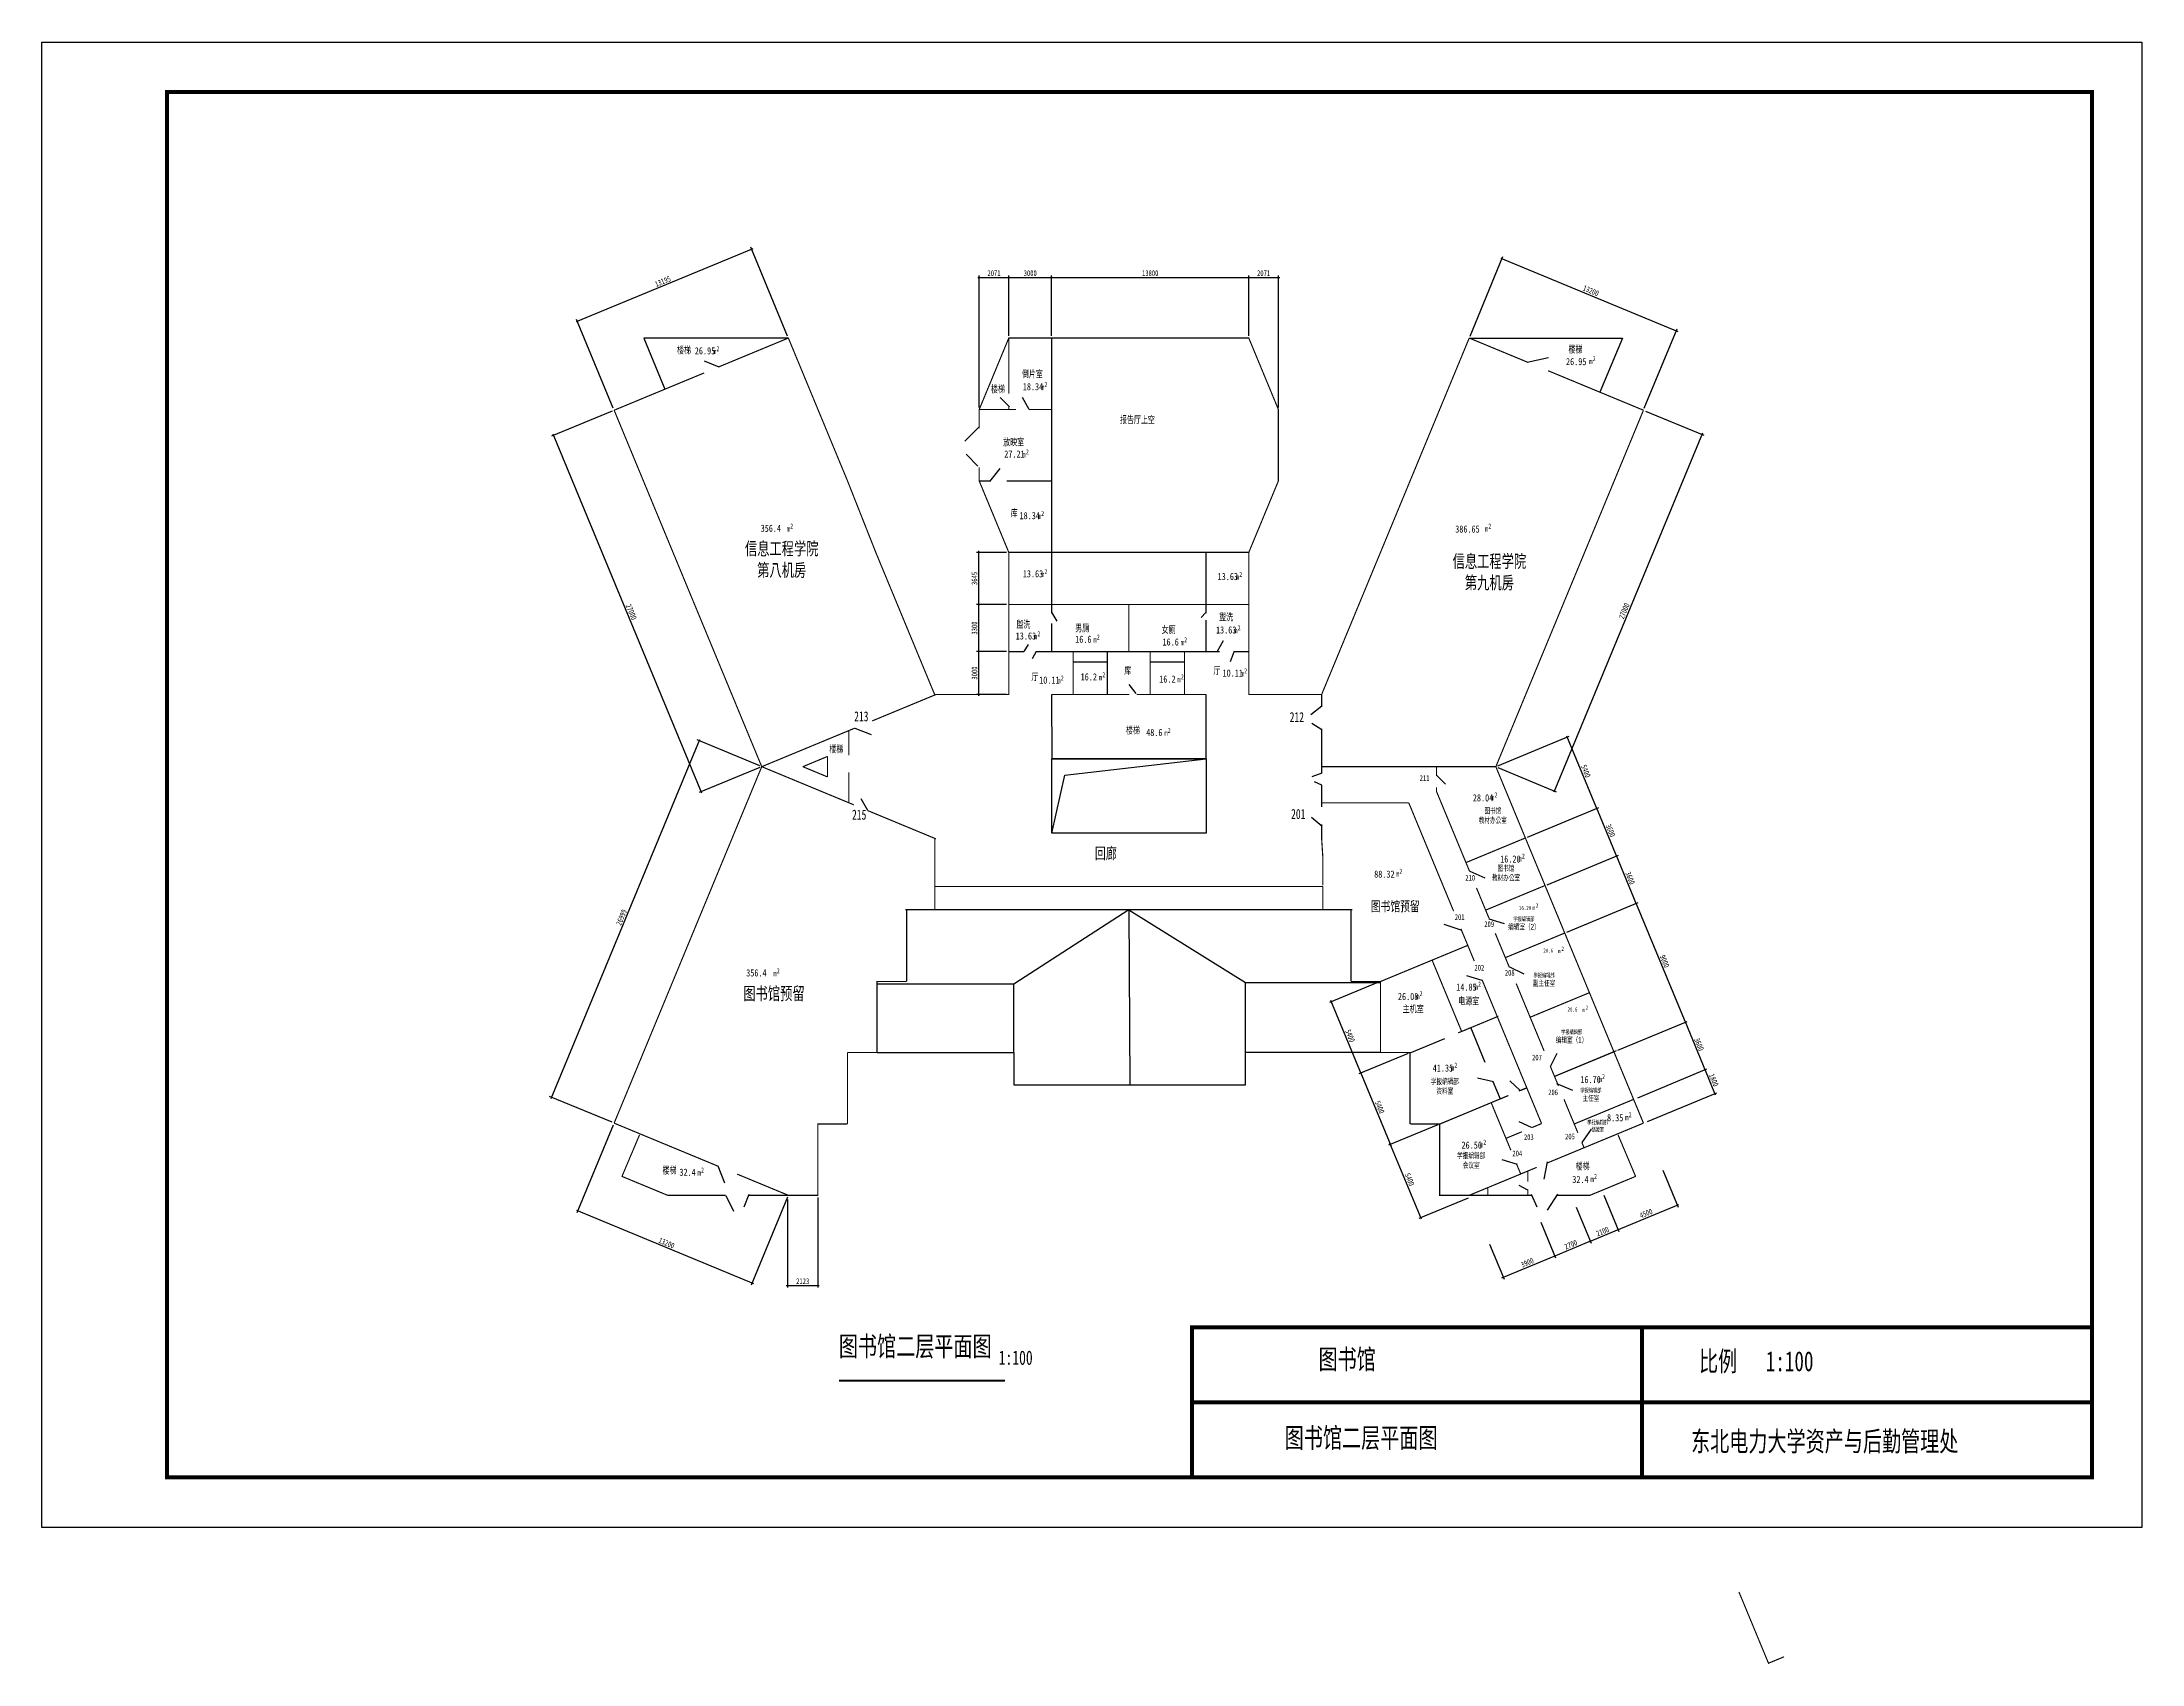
# Model space of a CAD drawing. Extents: x -75830 to 71170, y -93461 to 20043.
import ezdxf

# ---------------------------------------------------------------- set-up
doc = ezdxf.new("R2010")
doc.units = 0
doc.layers.get('0').update_dxf_attribs({"linetype": 'CONTINUOUS'})
doc.layers.get('DEFPOINTS').update_dxf_attribs({"linetype": 'CONTINUOUS'})
doc.styles.add('1', font='', dxfattribs={"width": 0.7, "height": 400})
doc.styles.get("Standard").update_dxf_attribs({"font": '', "width": 0.7, "height": 700})
doc.styles.get('1').set_extended_font_data('FangSong_GB2312')
doc.styles.get('Standard').set_extended_font_data('FangSong_GB2312')
doc.dimstyles.get("Standard").update_dxf_attribs({"dimtxt": 0.18, "dimasz": 0.18, "dimexe": 0.18, "dimexo": 0.0625, "dimgap": 0.09, "dimtad": 0, "dimtih": 1, "dimtoh": 1, "dimdec": 4, "dimzin": 0, "dimdsep": 46, "dimtxsty": 'Standard', "dimcen": 0.09, "dimadec": 0, "dimazin": 0, "dimtfac": 1, "dimtdec": 4, "dimtofl": 0, "dimtmove": 0, "dimatfit": 3, "dimfxl": 1, "dimtolj": 1, "dimtzin": 0, "dimarcsym": 0})

# ---------------------------------------------------------------- blocks, each defined once
blk = doc.blocks.new('_ARCHTICK')
at = {"color": 0, "linetype": 'ByBlock', "const_width": 0.15}
blk.add_lwpolyline([(-0.5, -0.5), (0.5, 0.5)], dxfattribs=at)
blk = doc.blocks.new('*D1')
at = {"color": 0, "linetype": 'ByBlock'}
for p, q in [((21871, -55733), (18424, -57161)), ((20726, -62323), (18525, -57011)), ((23995, -60860), (20549, -62288))]:
    blk.add_line(p, q, dxfattribs=at)
at = {"layer": 'DEFPOINTS', "color": 0, "linetype": 'ByBlock'}
for p in [(22009, -55675), (18563, -57103), (24134, -60803)]:
    blk.add_point(p, dxfattribs=at)
at = {"color": 0, "linetype": 'ByBlock', "xscale": 100, "yscale": 100, "zscale": 100}
for p, rotation in [((18563, -57103), 112.5080832744845), ((20688, -62231), 292.5080832744845)]:
    blk.add_blockref('_ARCHTICK', p, dxfattribs=dict(at, rotation=rotation))
at = {"color": 0, "linetype": 'ByBlock', "insert": (19903, -59552), "char_height": 400, "attachment_point": 5, "rotation": 292.50808, "style": '1'}
blk.add_mtext('\\A1;5400', dxfattribs=at)
blk = doc.blocks.new('*D2')
at = {"color": 0, "linetype": 'ByBlock'}
for p, q in [((19804, -50744), (16357, -52172)), ((18601, -57196), (16458, -52022))]:
    blk.add_line(p, q, dxfattribs=at)
at = {"layer": 'DEFPOINTS', "color": 0, "linetype": 'ByBlock'}
for p in [(19943, -50686), (16496, -52115), (22009, -55675)]:
    blk.add_point(p, dxfattribs=at)
at = {"color": 0, "linetype": 'ByBlock', "xscale": 100, "yscale": 100, "zscale": 100}
for p, rotation in [((16496, -52115), 112.5080832744845), ((18563, -57103), 292.5080832744845)]:
    blk.add_blockref('_ARCHTICK', p, dxfattribs=dict(at, rotation=rotation))
at = {"color": 0, "linetype": 'ByBlock', "insert": (17807, -54494), "char_height": 400, "attachment_point": 5, "rotation": 292.50808, "style": '1'}
blk.add_mtext('\\A1;5400', dxfattribs=at)
blk = doc.blocks.new('*D3')
at = {"color": 0, "linetype": 'ByBlock'}
for p, q in [((17730, -45755), (14289, -47181)), ((16534, -52207), (14389, -47031))]:
    blk.add_line(p, q, dxfattribs=at)
at = {"layer": 'DEFPOINTS', "color": 0, "linetype": 'ByBlock'}
for p in [(17868, -45697), (14427, -47123), (19943, -50686)]:
    blk.add_point(p, dxfattribs=at)
at = {"color": 0, "linetype": 'ByBlock', "xscale": 100, "yscale": 100, "zscale": 100}
for p, rotation in [((14427, -47123), 112.5080832744845), ((16496, -52115), 292.5080832744845)]:
    blk.add_blockref('_ARCHTICK', p, dxfattribs=dict(at, rotation=rotation))
at = {"color": 0, "linetype": 'ByBlock', "insert": (15739, -49504), "char_height": 400, "attachment_point": 5, "rotation": 292.50808, "style": '1'}
blk.add_mtext('\\A1;5400', dxfattribs=at)
blk = doc.blocks.new('*D4')
at = {"color": 0, "linetype": 'ByBlock'}
for p, q in [((-8304, -22617), (-10404, -22617)), ((-10254, -25717), (-10254, -22517)), ((-8304, -25617), (-10404, -25617))]:
    blk.add_line(p, q, dxfattribs=at)
at = {"layer": 'DEFPOINTS', "color": 0, "linetype": 'ByBlock'}
for p in [(-10254, -22617), (-8154, -22617), (-8154, -25617)]:
    blk.add_point(p, dxfattribs=at)
at = {"color": 0, "linetype": 'ByBlock', "xscale": 100, "yscale": 100, "zscale": 100}
for p, rotation in [((-10254, -22617), 90), ((-10254, -25617), 270)]:
    blk.add_blockref('_ARCHTICK', p, dxfattribs=dict(at, rotation=rotation))
at = {"color": 0, "linetype": 'ByBlock', "insert": (-10554, -24117), "char_height": 400, "attachment_point": 5, "rotation": 90, "style": '1'}
blk.add_mtext('\\A1;3000', dxfattribs=at)
blk = doc.blocks.new('*D5')
at = {"color": 0, "linetype": 'ByBlock'}
for p, q in [((-8304, -19317), (-10404, -19317)), ((-10254, -22717), (-10254, -19217))]:
    blk.add_line(p, q, dxfattribs=at)
at = {"layer": 'DEFPOINTS', "color": 0, "linetype": 'ByBlock'}
for p in [(-10254, -19317), (-8154, -19317), (-8154, -22617)]:
    blk.add_point(p, dxfattribs=at)
at = {"color": 0, "linetype": 'ByBlock', "xscale": 100, "yscale": 100, "zscale": 100}
for p, rotation in [((-10254, -19317), 90), ((-10254, -22617), 270)]:
    blk.add_blockref('_ARCHTICK', p, dxfattribs=dict(at, rotation=rotation))
at = {"color": 0, "linetype": 'ByBlock', "insert": (-10554, -20967), "char_height": 400, "attachment_point": 5, "rotation": 90, "style": '1'}
blk.add_mtext('\\A1;3300', dxfattribs=at)
blk = doc.blocks.new('*D6')
at = {"color": 0, "linetype": 'ByBlock'}
for p, q in [((-8304, -15672), (-10404, -15672)), ((-10254, -19417), (-10254, -15572))]:
    blk.add_line(p, q, dxfattribs=at)
at = {"layer": 'DEFPOINTS', "color": 0, "linetype": 'ByBlock'}
for p in [(-10254, -15672), (-8154, -15672), (-8154, -19317)]:
    blk.add_point(p, dxfattribs=at)
at = {"color": 0, "linetype": 'ByBlock', "xscale": 100, "yscale": 100, "zscale": 100}
for p, rotation in [((-10254, -15672), 90), ((-10254, -19317), 270)]:
    blk.add_blockref('_ARCHTICK', p, dxfattribs=dict(at, rotation=rotation))
at = {"color": 0, "linetype": 'ByBlock', "insert": (-10554, -17495), "char_height": 400, "attachment_point": 5, "rotation": 90, "style": '1'}
blk.add_mtext('\\A1;3645', dxfattribs=at)
blk = doc.blocks.new('*D7')
at = {"color": 0, "linetype": 'ByBlock'}
for p, q in [((-26072, 5581), (-38448, 455)), ((-23647, -536), (-26222, 5681)), ((-35838, -5586), (-38413, 632))]:
    blk.add_line(p, q, dxfattribs=at)
at = {"layer": 'DEFPOINTS', "color": 0, "linetype": 'ByBlock'}
for p in [(-38355, 493), (-23589, -674), (-35780, -5724)]:
    blk.add_point(p, dxfattribs=at)
at = {"color": 0, "linetype": 'ByBlock', "xscale": 100, "yscale": 100, "zscale": 100}
for p, rotation in [((-26164, 5543), 22.5), ((-38355, 493), 202.4999999999999)]:
    blk.add_blockref('_ARCHTICK', p, dxfattribs=dict(at, rotation=rotation))
at = {"color": 0, "linetype": 'ByBlock', "insert": (-32375, 3295), "char_height": 400, "attachment_point": 5, "rotation": 22.5, "style": '1'}
blk.add_mtext('\\A1;13195', dxfattribs=at)
blk = doc.blocks.new('*D8')
at = {"color": 0, "linetype": 'ByBlock'}
for p, q in [((-35838, -55751), (-38381, -61891)), ((-38416, -61714), (-26036, -66843)), ((-23642, -60803), (-26186, -66943))]:
    blk.add_line(p, q, dxfattribs=at)
at = {"layer": 'DEFPOINTS', "color": 0, "linetype": 'ByBlock'}
for p in [(-35780, -55613), (-23585, -60664), (-26128, -66804)]:
    blk.add_point(p, dxfattribs=at)
at = {"color": 0, "linetype": 'ByBlock', "xscale": 100, "yscale": 100, "zscale": 100}
for p, rotation in [((-38324, -61753), 157.4985960512129), ((-26128, -66804), 337.4985960512128)]:
    blk.add_blockref('_ARCHTICK', p, dxfattribs=dict(at, rotation=rotation))
at = {"color": 0, "linetype": 'ByBlock', "insert": (-32111, -64001), "char_height": 400, "attachment_point": 5, "rotation": 337.4986, "style": '1'}
blk.add_mtext('\\A1;13200', dxfattribs=at)
blk = doc.blocks.new('*D9')
at = {"color": 0, "linetype": 'ByBlock'}
for p, q in [((-23642, -60953), (-23642, -67126)), ((-21519, -60814), (-21519, -67126)), ((-23742, -66976), (-21419, -66976))]:
    blk.add_line(p, q, dxfattribs=at)
at = {"layer": 'DEFPOINTS', "color": 0, "linetype": 'ByBlock'}
for p in [(-23642, -60803), (-21519, -60664), (-21519, -66976)]:
    blk.add_point(p, dxfattribs=at)
at = {"color": 0, "linetype": 'ByBlock', "xscale": 100, "yscale": 100, "zscale": 100, "rotation": 180}
blk.add_blockref('_ARCHTICK', (-23642, -66976), dxfattribs=at)
at = {"color": 0, "linetype": 'ByBlock', "xscale": 100, "yscale": 100, "zscale": 100}
blk.add_blockref('_ARCHTICK', (-21519, -66976), dxfattribs=at)
at = {"color": 0, "linetype": 'ByBlock', "insert": (-22581, -66676), "char_height": 400, "attachment_point": 5, "style": '1'}
blk.add_mtext('\\A1;2123', dxfattribs=at)
blk = doc.blocks.new('*D10')
at = {"color": 0, "linetype": 'ByBlock'}
for p, q in [((-40195, -53892), (-29787, -28763)), ((-25586, -30611), (-29963, -28798)), ((-35919, -55555), (-40296, -53742))]:
    blk.add_line(p, q, dxfattribs=at)
at = {"layer": 'DEFPOINTS', "color": 0, "linetype": 'ByBlock'}
for p in [(-29825, -28856), (-25448, -30669), (-35780, -55613)]:
    blk.add_point(p, dxfattribs=at)
at = {"color": 0, "linetype": 'ByBlock', "xscale": 100, "yscale": 100, "zscale": 100}
for p, rotation in [((-29825, -28856), 67.49924066402694), ((-40157, -53800), 247.499240664027)]:
    blk.add_blockref('_ARCHTICK', p, dxfattribs=dict(at, rotation=rotation))
at = {"color": 0, "linetype": 'ByBlock', "insert": (-35268, -41213), "char_height": 400, "attachment_point": 5, "rotation": 67.49924, "style": '1'}
blk.add_mtext('\\A1;26999', dxfattribs=at)
blk = doc.blocks.new('*D11')
at = {"color": 0, "linetype": 'ByBlock'}
for p, q in [((-35919, -5782), (-40160, -7538)), ((-29649, -32518), (-40059, -7389)), ((-25585, -30726), (-29826, -32483))]:
    blk.add_line(p, q, dxfattribs=at)
at = {"layer": 'DEFPOINTS', "color": 0, "linetype": 'ByBlock'}
for p in [(-35780, -5724), (-40021, -7481), (-25447, -30668)]:
    blk.add_point(p, dxfattribs=at)
at = {"color": 0, "linetype": 'ByBlock', "xscale": 100, "yscale": 100, "zscale": 100}
for p, rotation in [((-40021, -7481), 112.5025924522296), ((-29688, -32425), 292.5025924522296)]:
    blk.add_blockref('_ARCHTICK', p, dxfattribs=dict(at, rotation=rotation))
at = {"color": 0, "linetype": 'ByBlock', "insert": (-34577, -19838), "char_height": 400, "attachment_point": 5, "rotation": 292.50259, "style": '1'}
blk.add_mtext('\\A1;27000', dxfattribs=at)
blk = doc.blocks.new('*D12')
at = {"color": 0, "linetype": 'ByBlock'}
for p, q in [((-10325, 3565), (-8054, 3565)), ((-10225, -5522), (-10225, 3715)), ((-8154, -522), (-8154, 3715))]:
    blk.add_line(p, q, dxfattribs=at)
at = {"layer": 'DEFPOINTS', "color": 0, "linetype": 'ByBlock'}
for p in [(-8154, 3565), (-8154, -672), (-10225, -5672)]:
    blk.add_point(p, dxfattribs=at)
at = {"color": 0, "linetype": 'ByBlock', "xscale": 100, "yscale": 100, "zscale": 100, "rotation": 180}
blk.add_blockref('_ARCHTICK', (-10225, 3565), dxfattribs=at)
at = {"color": 0, "linetype": 'ByBlock', "xscale": 100, "yscale": 100, "zscale": 100}
blk.add_blockref('_ARCHTICK', (-8154, 3565), dxfattribs=at)
at = {"color": 0, "linetype": 'ByBlock', "insert": (-9190, 3865), "char_height": 400, "attachment_point": 5, "style": '1'}
blk.add_mtext('\\A1;2071', dxfattribs=at)
blk = doc.blocks.new('*D13')
at = {"color": 0, "linetype": 'ByBlock'}
for p, q in [((-8254, 3565), (-5054, 3565)), ((-5154, -522), (-5154, 3715))]:
    blk.add_line(p, q, dxfattribs=at)
at = {"layer": 'DEFPOINTS', "color": 0, "linetype": 'ByBlock'}
for p in [(-5154, 3565), (-8154, -672), (-5154, -672)]:
    blk.add_point(p, dxfattribs=at)
at = {"color": 0, "linetype": 'ByBlock', "xscale": 100, "yscale": 100, "zscale": 100, "rotation": 180}
blk.add_blockref('_ARCHTICK', (-8154, 3565), dxfattribs=at)
at = {"color": 0, "linetype": 'ByBlock', "xscale": 100, "yscale": 100, "zscale": 100}
blk.add_blockref('_ARCHTICK', (-5154, 3565), dxfattribs=at)
at = {"color": 0, "linetype": 'ByBlock', "insert": (-6654, 3865), "char_height": 400, "attachment_point": 5, "style": '1'}
blk.add_mtext('\\A1;3000', dxfattribs=at)
blk = doc.blocks.new('*D14')
at = {"color": 0, "linetype": 'ByBlock'}
for p, q in [((-5254, 3565), (8746, 3565)), ((8646, -522), (8646, 3715))]:
    blk.add_line(p, q, dxfattribs=at)
at = {"layer": 'DEFPOINTS', "color": 0, "linetype": 'ByBlock'}
for p in [(8646, 3565), (-5154, -672), (8646, -672)]:
    blk.add_point(p, dxfattribs=at)
at = {"color": 0, "linetype": 'ByBlock', "xscale": 100, "yscale": 100, "zscale": 100, "rotation": 180}
blk.add_blockref('_ARCHTICK', (-5154, 3565), dxfattribs=at)
at = {"color": 0, "linetype": 'ByBlock', "xscale": 100, "yscale": 100, "zscale": 100}
blk.add_blockref('_ARCHTICK', (8646, 3565), dxfattribs=at)
at = {"color": 0, "linetype": 'ByBlock', "insert": (1746, 3865), "char_height": 400, "attachment_point": 5, "style": '1'}
blk.add_mtext('\\A1;13800', dxfattribs=at)
blk = doc.blocks.new('*D15')
at = {"color": 0, "linetype": 'ByBlock'}
for p, q in [((8546, 3565), (10817, 3565)), ((10717, -5522), (10717, 3715))]:
    blk.add_line(p, q, dxfattribs=at)
at = {"layer": 'DEFPOINTS', "color": 0, "linetype": 'ByBlock'}
for p in [(10717, 3565), (8646, -672), (10717, -5672)]:
    blk.add_point(p, dxfattribs=at)
at = {"color": 0, "linetype": 'ByBlock', "xscale": 100, "yscale": 100, "zscale": 100, "rotation": 180}
blk.add_blockref('_ARCHTICK', (8646, 3565), dxfattribs=at)
at = {"color": 0, "linetype": 'ByBlock', "xscale": 100, "yscale": 100, "zscale": 100}
blk.add_blockref('_ARCHTICK', (10717, 3565), dxfattribs=at)
at = {"color": 0, "linetype": 'ByBlock', "insert": (9681, 3865), "char_height": 400, "attachment_point": 5, "style": '1'}
blk.add_mtext('\\A1;2071', dxfattribs=at)
blk = doc.blocks.new('*D16')
at = {"color": 0, "linetype": 'ByBlock'}
for p, q in [((24133, -536), (26437, 5025)), ((26287, 4925), (38667, -203)), ((36328, -5587), (38632, -26))]:
    blk.add_line(p, q, dxfattribs=at)
at = {"layer": 'DEFPOINTS', "color": 0, "linetype": 'ByBlock'}
for p in [(24076, -674), (38574, -165), (36271, -5726)]:
    blk.add_point(p, dxfattribs=at)
at = {"color": 0, "linetype": 'ByBlock', "xscale": 100, "yscale": 100, "zscale": 100}
for p, rotation in [((26379, 4887), 157.5), ((38574, -165), 337.5000000000001)]:
    blk.add_blockref('_ARCHTICK', p, dxfattribs=dict(at, rotation=rotation))
at = {"color": 0, "linetype": 'ByBlock', "insert": (32592, 2638), "char_height": 400, "attachment_point": 5, "rotation": 337.5, "style": '1'}
blk.add_mtext('\\A1;13200', dxfattribs=at)
blk = doc.blocks.new('*D17')
at = {"color": 0, "linetype": 'ByBlock'}
for p, q in [((36410, -5782), (40497, -7474)), ((40396, -7324), (29987, -32454)), ((26078, -30726), (30164, -32419))]:
    blk.add_line(p, q, dxfattribs=at)
at = {"layer": 'DEFPOINTS', "color": 0, "linetype": 'ByBlock'}
for p in [(36272, -5724), (25939, -30669), (30026, -32361)]:
    blk.add_point(p, dxfattribs=at)
at = {"color": 0, "linetype": 'ByBlock', "xscale": 100, "yscale": 100, "zscale": 100}
for p, rotation in [((40358, -7417), 67.5), ((30026, -32361), 247.5)]:
    blk.add_blockref('_ARCHTICK', p, dxfattribs=dict(at, rotation=rotation))
at = {"color": 0, "linetype": 'ByBlock', "insert": (34915, -19774), "char_height": 400, "attachment_point": 5, "rotation": 67.5, "style": '1'}
blk.add_mtext('\\A1;27000', dxfattribs=at)
blk = doc.blocks.new('*D18')
at = {"color": 0, "linetype": 'ByBlock'}
for p, q in [((26078, -30611), (31071, -28542)), ((30894, -28507), (33037, -33681)), ((28144, -35599), (33138, -33531))]:
    blk.add_line(p, q, dxfattribs=at)
at = {"layer": 'DEFPOINTS', "color": 0, "linetype": 'ByBlock'}
for p in [(25939, -30668), (32999, -33588), (28006, -35657)]:
    blk.add_point(p, dxfattribs=at)
at = {"color": 0, "linetype": 'ByBlock', "xscale": 100, "yscale": 100, "zscale": 100}
for p, rotation in [((30933, -28600), 112.4999999999999), ((32999, -33588), 292.4999999999999)]:
    blk.add_blockref('_ARCHTICK', p, dxfattribs=dict(at, rotation=rotation))
at = {"color": 0, "linetype": 'ByBlock', "insert": (32243, -30979), "char_height": 400, "attachment_point": 5, "rotation": 292.5, "style": '1'}
blk.add_mtext('\\A1;5400', dxfattribs=at)
blk = doc.blocks.new('*D19')
at = {"color": 0, "linetype": 'ByBlock'}
for p, q in [((32961, -33496), (34415, -37008)), ((29522, -38926), (34516, -36858))]:
    blk.add_line(p, q, dxfattribs=at)
at = {"layer": 'DEFPOINTS', "color": 0, "linetype": 'ByBlock'}
for p in [(28006, -35657), (34377, -36915), (29384, -38984)]:
    blk.add_point(p, dxfattribs=at)
at = {"color": 0, "linetype": 'ByBlock', "xscale": 100, "yscale": 100, "zscale": 100}
for p, rotation in [((32999, -33588), 112.4999999999999), ((34377, -36915), 292.4999999999999)]:
    blk.add_blockref('_ARCHTICK', p, dxfattribs=dict(at, rotation=rotation))
at = {"color": 0, "linetype": 'ByBlock', "insert": (33965, -35137), "char_height": 400, "attachment_point": 5, "rotation": 292.5, "style": '1'}
blk.add_mtext('\\A1;3600', dxfattribs=at)
blk = doc.blocks.new('*D20')
at = {"color": 0, "linetype": 'ByBlock'}
for p, q in [((34339, -36823), (35793, -40334)), ((30900, -42252), (35893, -40184))]:
    blk.add_line(p, q, dxfattribs=at)
at = {"layer": 'DEFPOINTS', "color": 0, "linetype": 'ByBlock'}
for p in [(29384, -38984), (35755, -40241), (30761, -42310)]:
    blk.add_point(p, dxfattribs=at)
at = {"color": 0, "linetype": 'ByBlock', "xscale": 100, "yscale": 100, "zscale": 100}
for p, rotation in [((34377, -36915), 112.4999999999999), ((35755, -40241), 292.4999999999999)]:
    blk.add_blockref('_ARCHTICK', p, dxfattribs=dict(at, rotation=rotation))
at = {"color": 0, "linetype": 'ByBlock', "insert": (35343, -38463), "char_height": 400, "attachment_point": 5, "rotation": 292.5, "style": '1'}
blk.add_mtext('\\A1;3600', dxfattribs=at)
blk = doc.blocks.new('*D21')
at = {"color": 0, "linetype": 'ByBlock'}
for p, q in [((35717, -40149), (39237, -48649)), ((34489, -50507), (39338, -48499))]:
    blk.add_line(p, q, dxfattribs=at)
at = {"layer": 'DEFPOINTS', "color": 0, "linetype": 'ByBlock'}
for p in [(30761, -42310), (39199, -48556), (34351, -50564)]:
    blk.add_point(p, dxfattribs=at)
at = {"color": 0, "linetype": 'ByBlock', "xscale": 100, "yscale": 100, "zscale": 100}
for p, rotation in [((35755, -40241), 112.4999999999999), ((39199, -48556), 292.4999999999999)]:
    blk.add_blockref('_ARCHTICK', p, dxfattribs=dict(at, rotation=rotation))
at = {"color": 0, "linetype": 'ByBlock', "insert": (37754, -44284), "char_height": 400, "attachment_point": 5, "rotation": 292.5, "style": '1'}
blk.add_mtext('\\A1;9000', dxfattribs=at)
blk = doc.blocks.new('*D22')
at = {"color": 0, "linetype": 'ByBlock'}
for p, q in [((39161, -48464), (40615, -51974)), ((35867, -53832), (40715, -51824))]:
    blk.add_line(p, q, dxfattribs=at)
at = {"layer": 'DEFPOINTS', "color": 0, "linetype": 'ByBlock'}
for p in [(34351, -50564), (40576, -51881), (35728, -53890)]:
    blk.add_point(p, dxfattribs=at)
at = {"color": 0, "linetype": 'ByBlock', "xscale": 100, "yscale": 100, "zscale": 100}
for p, rotation in [((39199, -48556), 112.4999999999999), ((40576, -51881), 292.4999999999999)]:
    blk.add_blockref('_ARCHTICK', p, dxfattribs=dict(at, rotation=rotation))
at = {"color": 0, "linetype": 'ByBlock', "insert": (40165, -50104), "char_height": 400, "attachment_point": 5, "rotation": 292.5, "style": '1'}
blk.add_mtext('\\A1;3600', dxfattribs=at)
blk = doc.blocks.new('*D23')
at = {"color": 0, "linetype": 'ByBlock'}
for p, q in [((40538, -51789), (41303, -53637)), ((36555, -55495), (41404, -53487))]:
    blk.add_line(p, q, dxfattribs=at)
at = {"layer": 'DEFPOINTS', "color": 0, "linetype": 'ByBlock'}
for p in [(35728, -53890), (41265, -53544), (36417, -55553)]:
    blk.add_point(p, dxfattribs=at)
at = {"color": 0, "linetype": 'ByBlock', "xscale": 100, "yscale": 100, "zscale": 100}
for p, rotation in [((40576, -51881), 112.4999999999999), ((41265, -53544), 292.4999999999999)]:
    blk.add_blockref('_ARCHTICK', p, dxfattribs=dict(at, rotation=rotation))
at = {"color": 0, "linetype": 'ByBlock', "insert": (41198, -52598), "char_height": 400, "attachment_point": 5, "rotation": 292.5, "style": '1'}
blk.add_mtext('\\A1;1800', dxfattribs=at)

msp = doc.modelspace()

# ---------------------------------------------------------------- linework, layer by layer
for p, q in [((-75829.9, -83906.6), (-75829.9, 20043.4)), ((-75829.9, 20043.4), (71170.1, 20043.4)), ((71170.1, 20043.4), (71170.1, -83906.6)), ((-23584.2, -674.4), (-33708, -674.4)), ((-33708, -674.4), (-32226.1, -4252)), ((24076.5, -672.7), (34798.1, -672.7)), ((34798.1, -672.7), (33228, -4463.4)), ((-28417.2, -2712.3), (-29448.5, -2286.1)), ((28132.5, -2360.8), (29632.5, -2039.7)), ((-8109.9, -5488.2), (-8763.6, -4835.2)), ((-6737.2, -5684), (-7194.8, -4835.2)), ((-10231.3, -6895.8), (-11234.6, -7897.9)), ((-10322.5, -9628.9), (-11143.4, -8809)), ((-9482.6, -10711.6), (-8763.6, -9797.5)), ((-5146.3, -19909.6), (-4788.1, -20477.8)), ((5649.9, -19888.6), (5312.8, -20225.3)), ((6466.2, -22586), (6872, -21842.7)), ((-7086.9, -22618), (-6783, -22124.8)), ((-6232.2, -22599), (-6517.1, -23111.1)), ((7616.2, -22586), (7345.6, -23329.3)), ((751.1, -25556.6), (274.4, -24907.4)), ((-5154.2, -25617.4), (-5153.1, -30122)), ((5645.8, -25617.4), (5646.9, -30119.4)), ((13762.6, -26441.7), (12980.5, -27049.3)), ((13762.6, -28090.8), (13067.4, -27656.9)), ((-18942.1, -27974.1), (-17796.6, -28416.1)), ((5646.9, -30119.4), (-5153.1, -30122)), ((-4222.1, -31261.5), (5654.4, -30122)), ((-5153.1, -35315.7), (-4222.1, -31261.5)), ((13762.6, -31128.8), (13067.4, -31389.2)), ((13762.6, -31953.4), (13241.2, -31736.4)), ((21775.4, -31251.8), (22406.8, -31882.4)), ((-18031, -33740), (-18493.1, -32911.3)), ((-17206.6, -34058.2), (-17206.6, -34081.5)), ((13772, -34842.7), (13027.9, -34234.5)), ((24114.3, -37990.7), (25179.7, -38456.3)), ((245.8, -40675.4), (-7793.8, -45883)), ((245.8, -40675.4), (8412.5, -45759.4)), ((245.8, -40675.4), (309.3, -52926.6)), ((23515, -42114.5), (22316.4, -41715.4)), ((25446.1, -41316.3), (26511.5, -41648.9)), ((24979.9, -45639.7), (23914.5, -45307.1)), ((26844.4, -44642), (27909.9, -45174.1)), ((-7793.8, -45883), (-17376.9, -45883)), ((-7793.8, -50664.4), (-7793.8, -45883)), ((8412.5, -50664.4), (8412.5, -45759.4)), ((8412.5, -45759.4), (17868.5, -45759.4)), ((19942.8, -50686.5), (22375.5, -49678.8)), ((23335.8, -49281), (23473, -49224.2)), ((24155.1, -48889.5), (25169.1, -51337.3)), ((-17376.9, -50664.4), (-7793.8, -50664.4)), ((-7793.8, -50664.4), (-7793.8, -52926.6)), ((17868.5, -50664.4), (8412.5, -50664.4)), ((8412.5, -52926.6), (8412.5, -50664.4)), ((29774.3, -51645.7), (30240.5, -50714.5)), ((34350.7, -50564.4), (30048.6, -52348.1)), ((25779, -52729.7), (24647, -52463.7)), ((25736.9, -52708.2), (26240.3, -53923.3)), ((27643.5, -53328.3), (26911, -52663.2)), ((30173.9, -52842.9), (31305.9, -53308.5)), ((-7793.8, -52926.6), (8412.5, -52926.6)), ((26769.6, -53707.6), (22019, -55677.3)), ((28108.8, -53152.4), (27545.6, -53385.9)), ((28442.6, -55922.3), (27576.9, -55523.3)), ((31971.8, -56966.7), (32637.7, -56035.5)), ((-28515.8, -58606.3), (-28063.2, -59781.6)), ((27443.7, -58516.3), (26378.3, -58183.8)), ((29533.4, -58324.4), (29291, -59535)), ((28176.2, -60312.2), (27576.9, -59979.6)), ((-27972.6, -60685.6), (-27429.5, -61770.5)), ((-26343.2, -60595.2), (-26705.3, -61499.3)), ((28402, -60584.2), (28806.1, -61471.9)), ((30260.7, -60584.2), (29533.4, -61714)), ((71170.1, -83906.6), (-75829.9, -83906.6))]:
    msp.add_line(p, q)
at = {"color": 0, "linetype": 'ByBlock'}
for p, q in [((37632.1, -58894.2), (38705.1, -61482.5)), ((31561, -61483.9), (32608.2, -64010)), ((33492.7, -60659.9), (34548.1, -63205.8)), ((34398.3, -63105.5), (38740, -61305.7)), ((29077.4, -62543.4), (30114, -65044)), ((32458.4, -63909.7), (34583, -63028.9)), ((25489.9, -64073.7), (26511.3, -66537.5)), ((29964.2, -64943.7), (32643.1, -63833.1)), ((26361.5, -66437.2), (30149, -64867.1))]:
    msp.add_line(p, q, dxfattribs=at)
at = {"const_width": 280}
msp.add_lwpolyline([(-67079.9, 16543.4), (67670.1, 16543.4), (67670.1, -80406.6), (-67079.9, -80406.6)], close=True, dxfattribs=at)
for points, const_width in [([(-67079.9, -80406.6), (-67079.9, 16543.4)], 280), ([(-23584.2, -672.4), (-28461.6, -2692.7)], 80), ([(-23584.2, -674.4), (-21517.7, -5661.3), (-19442.9, -10672.4), (-17464.8, -15672.4), (-15398.3, -20661.3), (-13331.8, -25650.3)], 80), ([(-10225.2, -6986.9), (-10225.2, -5672.4), (-8154.2, -672.4), (-273.7, -672.4)], 80), ([(-8154.2, -672.4), (-5154.2, -672.4), (-5154.2, -15672.4), (-8154.2, -15672.4)], 80), ([(-8154.2, -672.4), (-8154.2, -4574.1)], 80), ([(810.9, -672.4), (-273.7, -672.4)], 80), ([(13743.3, -25617.1), (8645.8, -25617.1), (8645.8, -15672.4), (10716.8, -10672.4), (10716.8, -5672.4), (8645.8, -672.4), (810.9, -672.4)], 80), ([(21696.1, -6419.5), (24075.8, -674.4)], 80), ([(24075.8, -672.4), (28181.3, -2373)], 80), ([(29602.6, -2961.7), (30174.1, -3198.4), (36271.7, -5724.1)], 80), ([(-29478.9, -3114), (-29682.6, -3198.4), (-35780.2, -5724.1)], 80), ([(-25447.7, -30668.9), (-27514.2, -25679.9), (-29580.7, -20691), (-31647.2, -15702), (-33730.5, -10672.4), (-35780.2, -5724.1)], 80), ([(-10225.2, -5672.4), (-7652.3, -5672.4)], 80), ([(-8154.2, -5422.9), (-8154.2, -5672.4)], 80), ([(-6737.2, -5672.4), (-5154.2, -5672.4)], 80), ([(25939.2, -30668.9), (28005.7, -25679.9), (30072.2, -20691), (32138.7, -15702), (34222.1, -10672.4), (36271.7, -5724.1)], 80), ([(21696.1, -6419.5), (20892.1, -8360.6)], 80), ([(13745.8, -25613.3), (20892.1, -8360.6)], 80), ([(-13251.8, -25617.1), (-8154.2, -25617.1), (-8154.2, -15672.4), (-10225.2, -10672.4), (-10225.2, -9720)], 80), ([(-10225.2, -10672.4), (-9417.2, -10672.4)], 80), ([(-8306, -10672.4), (-5154.2, -10672.4)], 80), ([(-6264.3, -19317.4), (-5154.2, -19317.4), (-5154.2, -15672.4), (245.8, -15672.4)], 80), ([(6307.2, -19317.4), (5645.8, -19317.4), (5645.8, -15672.4), (245.8, -15672.4)], 80), ([(5645.8, -15672.4), (8645.8, -15672.4)], 80), ([(-8154.2, -19317.4), (-7175.9, -19317.4)], 80), ([(-7200.9, -19317.6), (-6264.3, -19317.4)], 80), ([(-5154.2, -19317.4), (245.8, -19317.4), (245.8, -22617.4), (-5154.2, -22617.4), (-6242.5, -22617.4)], 80), ([(-5154.2, -19317.4), (-5154.2, -19930.7)], 80), ([(5645.8, -19317.4), (245.8, -19317.4), (245.8, -22617.4), (5645.8, -22617.4), (6601.4, -22617.4)], 80), ([(5645.8, -19317.4), (5645.8, -19930.7)], 80), ([(5645.8, -20414.6), (5645.8, -22617.4)], 80), ([(6307.2, -19317.4), (7634.6, -19317.4)], 80), ([(8645.8, -19317.4), (7634.6, -19317.4)], 80), ([(-5154.2, -20646.1), (-5154.2, -22617.4)], 80), ([(-7086.6, -22617.4), (-8154.2, -22617.4)], 80), ([(-5154.2, -25617.4), (-3654.2, -25617.4), (-3654.2, -22617.4), (-1254.2, -22617.4), (-1254.2, -25617.4), (245.8, -25617.4)], 80), ([(-3661, -23346.6), (-1254.2, -23346.6)], 80), ([(5645.8, -25617.4), (4145.8, -25617.4), (4145.8, -22617.4), (1745.8, -22617.4), (1745.8, -25617.4), (794.4, -25617.4)], 80), ([(4152.5, -23346.6), (1745.8, -23346.6)], 80), ([(7616.2, -22617.4), (8645.8, -22617.4)], 80), ([(-13331.8, -25650.3), (-17722.4, -27468.9)], 80), ([(-13251.8, -25617.1), (-13792.3, -25841)], 80), ([(-3654.2, -25617.4), (-1254.2, -25617.4)], 80), ([(274.4, -25617.4), (245.8, -25617.4)], 80), ([(4145.8, -25617.4), (1745.8, -25617.4)], 80), ([(13745.8, -25613.3), (13745.8, -26485.1)], 80), ([(-18942.1, -27974.1), (-25447.7, -30668.9)], 80), ([(-19349.7, -28143), (-19349.9, -29862.9)], 80), ([(13745.8, -28004), (13745.8, -30117.4)], 80), ([(-25447.7, -30667.9), (-27514.2, -35656.9), (-29580.7, -40645.8), (-31647.2, -45634.8), (-33730.5, -50664.4), (-35780.2, -55612.7)], 80), ([(-19000.2, -33338.6), (-25447.7, -30667.9)], 80), ([(-20849.9, -29955), (-22572.1, -30668.4)], 80), ([(-20850, -31381.7), (-22572.1, -30668.4)], 80), ([(-20849.9, -29955), (-20850, -31381.7)], 80), ([(13745.8, -30117.4), (13745.8, -30723.8)], 80), ([(18795.6, -30668.4), (13745.8, -30668.4)], 80), ([(13745.8, -30723.8), (13745.8, -31135.1)], 80), ([(25939.4, -30668.4), (18795.6, -30668.4)], 80), ([(21782.4, -31319.5), (21782.4, -30668.4)], 80), ([(25939.2, -30667.9), (28005.7, -35656.9), (30072.2, -40645.8), (32138.7, -45634.8), (34222.1, -50664.4), (36271.7, -55612.7)], 80), ([(-19350, -31056.3), (-19350.1, -33193.6)], 80), ([(13745.8, -31946.4), (13745.8, -33491.3)], 80), ([(21782.4, -32392.4), (21782.4, -32117.7)], 80), ([(-13251.8, -35719.6), (-18031, -33740)], 80), ([(19842.5, -33196.7), (13745.8, -33196.7)], 80), ([(19842.5, -33196.7), (22278, -39076.3)], 80), ([(21782.4, -32392.4), (24103.2, -37995.3)], 80), ([(13745.8, -34707.5), (13745.8, -35718.6)], 80), ([(-15398.3, -40675.4), (-13332.3, -40675.4), (-13331.8, -35686.5)], 80), ([(13745.8, -35718.6), (13823.5, -36921.8)], 80), ([(23848, -37379.1), (28005.7, -35656.9)], 80), ([(13823.7, -38975.2), (13823.5, -36921.8)], 80), ([(23848, -37379.1), (24895.3, -36945.2)], 80), ([(-13354.4, -39052.2), (13839.7, -39052.2)], 80), ([(13823.7, -39052.2), (13823.8, -39918.6)], 80), ([(22278, -39076.3), (22778.1, -40283.6)], 80), ([(24581, -39148.7), (25474.1, -41304.7)], 80), ([(29383.7, -38983.7), (25226.1, -40705.9)], 80), ([(-15305.4, -40675.4), (-15305.4, -45697.4)], 80), ([(-13332.3, -40675.4), (-5154.2, -40675.4)], 80), ([(-5154.2, -40675.4), (5645.8, -40675.4)], 80), ([(13823.8, -40675.4), (5645.8, -40675.4)], 80), ([(15889.8, -40675.4), (13823.8, -40675.4), (13823.8, -39918.6)], 80), ([(15796.9, -40675.4), (15796.9, -45697.4)], 80), ([(22778.1, -40283.6), (22985, -40783.1)], 80), ([(23496.1, -42016.9), (24429.6, -44270.5)], 80), ([(25895.1, -42321.1), (26864.5, -44661.2)], 80), ([(30761.4, -42309.6), (26603.8, -44031.9)], 80), ([(17876.3, -45697.5), (22034.3, -43975.3)], 80), ([(22034.3, -43975.3), (23974.4, -43171.6)], 80), ([(21478.2, -44210.1), (23546.4, -49198.3), (26042.2, -48163.5)], 80), ([(24971.4, -45578.5), (27358.2, -51340.5)], 80), ([(-19442.9, -50664.4), (-17376.9, -50664.4), (-17376.9, -45697.4), (-15310.9, -45697.4)], 80), ([(19934.5, -50664.4), (17868.5, -50664.4), (17868.5, -45697.4), (15802.5, -45697.4)], 80), ([(27362.8, -45842), (28332.2, -48182.2)], 80), ([(28302.5, -48217.3), (32460, -46495.2)], 80), ([(25414.6, -48423.7), (26116.7, -48132.6)], 80), ([(28346.5, -48215.5), (29315.9, -50555.7)], 80), ([(23473, -49224.2), (24100.8, -48964.2)], 80), ([(-19442.9, -50664.4), (-19442.9, -55675.4)], 80), ([(19934.5, -50664.4), (19934.5, -55675.4)], 80), ([(19942.8, -50686.5), (19986.4, -50668.4)], 80), ([(27358.2, -51340.5), (28107.7, -53149.8)], 80), ([(30047.7, -52345.8), (34205.2, -50623.7)], 80), ([(29750.3, -51628), (30047.7, -52345.8)], 80), ([(29960.5, -52135.3), (30318.2, -52998.9)], 80), ([(22010.6, -55675.4), (26825.2, -53681)], 80), ([(25614.6, -54186.5), (25905.4, -54888.5)], 80), ([(25614.6, -54186.5), (26992.4, -57512.5)], 80), ([(27658.2, -53336), (28107.7, -53149.8)], 80), ([(28108.8, -53152.4), (29137.1, -55634.9)], 80), ([(30709.9, -53944.6), (31679.3, -56284.8)], 80), ([(31425.4, -55671.8), (35582.9, -53949.7)], 80), ([(-28475.9, -58638.2), (-29682.6, -58138.4), (-35780.2, -55612.7)], 80), ([(-23585.1, -60664.4), (-21519.1, -60664.4), (-21519.1, -55675.4), (-19453.1, -55675.4)], 80), ([(24076.6, -60664.4), (22010.6, -60664.4), (22010.6, -55675.4), (19944.6, -55675.4)], 80), ([(28446.4, -55931.5), (29140.8, -55643.9)], 80), ([(29493.6, -58420.2), (30174.1, -58138.4), (36271.7, -55612.7)], 80), ([(26646.3, -56677.2), (27762.4, -56214.9)], 80), ([(26646.3, -56677.2), (27566.4, -56296)], 80), ([(31963.2, -56970.2), (32113.9, -57333.9)], 80), ([(24075.8, -60664.4), (28795.7, -58709.3)], 80), ([(27376.1, -58438.9), (27679.3, -59170.9)], 80), ([(-32032.5, -60664.4), (-35231.5, -59339.3)], 80), ([(-23584.2, -60664.4), (-27170.4, -59178.9)], 80), ([(25379.5, -60179.2), (25379.5, -60664.4)], 80), ([(28176.2, -58981.9), (28176.2, -59713.6)], 80), ([(28176.2, -60245.7), (28176.2, -60664.4)], 80), ([(32524, -60664.4), (35723, -59339.3)], 80), ([(-32032.5, -60664.4), (-27972.6, -60664.4)], 80), ([(-26343.2, -60664.4), (-23584.2, -60664.4)], 80), ([(28438.6, -60664.4), (24075.8, -60664.4)], 80), ([(32524, -60664.4), (30209.1, -60664.4)], 80), ([(67670.1, -80406.6), (4670.1, -80406.6), (4670.1, -69906.6), (67670.1, -69906.6)], 280), ([(36170.1, -69906.6), (36170.1, -80406.6)], 280), ([(-20049.2, -73644.5), (-8425.3, -73644.5)], 140), ([(4670.1, -75156.6), (67670.1, -75156.6)], 280), ([(42956.4, -88420.1), (45024.6, -93408.4), (46116.8, -92955.5)], 80)]:
    msp.add_lwpolyline(points, dxfattribs=dict(const_width=const_width))
msp.add_lwpolyline([(-5153.1, -30122), (5654.4, -30122), (5654.4, -35315.7), (-5153.1, -35315.7)], close=True)
for points in [[(-35237.2, -59352.7, 80, 80, 0), (-34000, -56428.6, 80, 80, 0)], [(35728.7, -59352.7, 80, 80, 0), (34491.5, -56428.6, 80, 80, 0)]]:
    msp.add_lwpolyline(points, format="xyseb")
at = {"layer": 'DEFPOINTS', "color": 0, "linetype": 'ByBlock'}
for p in [(36271.7, -55612.7), (30174.1, -58138.4), (30174.1, -58138.4), (32114.2, -57334.7), (32114.2, -57334.7), (27679.3, -59170.9), (27679.3, -59170.9), (24076.6, -60664.4), (38647.6, -61343.9), (34490.7, -63067.2), (32550.8, -63871.4), (30056.6, -64905.4)]:
    msp.add_point(p, dxfattribs=at)

# ---------------------------------------------------------------- block references
at = {"color": 0, "linetype": 'ByBlock', "xscale": 100, "yscale": 100, "zscale": 100}
for p, rotation in [((38647.6, -61343.9), 22.51670654897206), ((34490.7, -63067.2), 202.5167065489721), ((34490.7, -63067.2), 22.51670654897206), ((32550.8, -63871.4), 22.51670654897206), ((32550.8, -63871.4), 202.5167065489721), ((30056.6, -64905.4), 202.5167065489721), ((30056.6, -64905.4), 22.51670654897206), ((26453.9, -66398.9), 202.5167065489721)]:
    msp.add_blockref('_ARCHTICK', p, dxfattribs=dict(at, rotation=rotation))

# ---------------------------------------------------------------- texts
for s, insert, char_height, width, attachment_point in [('楼梯', (-31380.3, -1263.4), 500, 6731.283, 1), ('26.95', (-30133.1, -1316.7), 500, 17658.161, 1), ('2', (-28614.5, -1241.9), 350, 23912.093, 1), ('楼梯', (31022.9, -1203.5), 500, 6731.283, 1), ('m', (-28864.1, -1399.3), 400, 17474.222, 1), ('倒片室', (-7239.2, -2934.2), 500, 16208.108, 1), ('26.95', (30849.4, -2069.9), 500, 17658.161, 1), ('m', (32474.2, -2097.8), 400, 17474.222, 1), ('2', (32723.8, -1940.4), 350, 23912.093, 1), ('楼梯', (-9405.5, -3987.3), 500, 6731.283, 1), ('18.34', (-7174, -3827.9), 500, 17658.161, 1), ('m', (-5904.9, -3910.5), 400, 17474.222, 1), ('2', (-5655.4, -3753.1), 350, 23912.093, 1), ('报告厅上空', (-375.7, -6133.5), 500, 16208.108, 1), ('放映室', (-8546.5, -7700.6), 500, 16208.108, 1), ('27.21', (-8472.9, -8537.6), 500, 17658.161, 1), ('m', (-7203.8, -8620.2), 400, 17474.222, 1), ('2', (-6954.2, -8462.8), 350, 23912.093, 1), ('库', (-8023.6, -12662.8), 500, 16208.108, 1), ('18.34', (-7403.2, -12850.5), 500, 17658.161, 1), ('m', (-6134.1, -12933), 400, 17474.222, 1), ('2', (-5884.6, -12775.6), 350, 23912.093, 1), ('356.4', (-25523.1, -13732.4), 500, 17658.161, 1), ('m', (-23706.5, -13814.9), 400, 17474.222, 1), ('2', (-23457, -13657.5), 350, 23912.093, 1), ('386.65', (23094.4, -13787), 500, 17658.161, 1), ('m', (25161.8, -13814.9), 400, 17474.222, 1), ('2', (25411.3, -13657.5), 350, 23912.093, 1), ('{\\fGulim|b0|i0|c129|p34;信\\fGulim|b0|i0|c134|p34;息工程\\fPMingLiU|b0|i0|c136|p18;学\\fGulim|b0|i0|c134|p34;院\\P第八机房}', (-24048.9, -14959.4), 900, 5858.256, 2), ('{\\fGulim|b0|i0|c129|p34;信\\fGulim|b0|i0|c134|p34;息工程\\fPMingLiU|b0|i0|c136|p18;学\\fGulim|b0|i0|c134|p34;院\\P第九机房}', (25488.6, -15839.7), 900, 5711.222, 2), ('13.63', (-7174, -16919), 500, 17658.161, 1), ('m', (-5904.9, -17001.6), 400, 17474.222, 1), ('2', (-5655.4, -16844.2), 350, 23912.093, 1), ('13.63', (6464, -17109.8), 500, 17658.161, 1), ('m', (7733.1, -17192.4), 400, 17474.222, 1), ('2', (7982.6, -17035), 350, 23912.093, 1), ('盥洗', (-7624.3, -20456.4), 500, 2612.674, 1), ('盥洗', (6570.6, -19944.2), 500, 2570.534, 1), ('13.63', (-7670.6, -21270), 500, 17658.161, 1), ('m', (-6401.5, -21352.5), 400, 17474.222, 1), ('2', (-6152, -21195.2), 350, 23912.093, 1), ('男厕', (-3506.2, -20717.5), 500, 2612.674, 1), ('16.6', (-3506.6, -21499), 500, 17658.161, 1), ('m', (-2237.6, -21581.5), 400, 17474.222, 1), ('2', (-1988, -21424.1), 350, 23912.093, 1), ('女厕', (2545.1, -20827.1), 500, 2570.534, 1), ('16.6', (2605.6, -21689.8), 500, 17658.161, 1), ('m', (3874.7, -21772.4), 400, 17474.222, 1), ('2', (4124.2, -21615), 350, 23912.093, 1), ('13.63', (6349.4, -20850.1), 500, 17658.161, 1), ('m', (7618.5, -20932.7), 400, 17474.222, 1), ('2', (7868, -20775.3), 350, 23912.093, 1), ('厅', (-6572.9, -24128.4), 500, 8277.402, 1), ('10.11', (-6027.9, -24361.5), 500, 17658.161, 1), ('m', (-4758.9, -24444), 400, 17474.222, 1), ('2', (-4509.3, -24286.6), 350, 23912.093, 1), ('16.2', (-3124.6, -24132.5), 500, 17658.161, 1), ('m', (-1855.5, -24215), 400, 17474.222, 1), ('2', (-1606, -24057.6), 350, 23912.093, 1), ('库', (-72.3, -23695.6), 500, 4377.056, 1), ('16.2', (2376.4, -24285.1), 500, 17658.161, 1), ('m', (3645.5, -24367.7), 400, 17474.222, 1), ('2', (3895, -24210.3), 350, 23912.093, 1), ('厅', (6168.2, -23695.6), 500, 8277.402, 1), ('10.11', (6807.8, -23865.3), 500, 17658.161, 1), ('m', (8076.9, -23947.8), 400, 17474.222, 1), ('2', (8326.4, -23790.5), 350, 23912.093, 1), ('213', (-18978.6, -26796.2), 700, 6048.428, 1), ('楼梯', (45.8, -27867.7), 500, 10798.906, 1), ('212', (11509.4, -26845.4), 700, 6048.428, 1), ('楼梯', (-20715, -29175), 500, 6249.719, 1), ('48.6', (1459.6, -28025.4), 500, 17658.161, 1), ('m', (2728.7, -28108), 400, 17474.222, 1), ('2', (2978.2, -27950.6), 350, 23912.093, 1), ('211', (20606.6, -31267.5), 400, 6048.428, 1), ('215', (-19126.1, -33675.2), 700, 6048.428, 1), ('201', (11607.7, -33626), 700, 2503.341, 1), ('28.04', (24329, -32598.5), 500, 17658.161, 1), ('{\\fPMingLiU|b0|i0|c134|p18;图书馆\\P教材\\fPMingLiU|b0|i0|c136|p18;办\\fGulim|b0|i0|c134|p34;公室}', (25724.3, -33546.9), 400, 2539.361, 2), ('m', (25600.9, -32626.4), 400, 17474.222, 1), ('2', (25850.4, -32469), 350, 23912.093, 1), ('回廊', (-2125, -36329.2), 800, 16019.217, 1), ('88.32', (17421.7, -37936.7), 500, 17658.161, 1), ('m', (18945.8, -37964.6), 400, 17474.222, 1), ('2', (19195.3, -37807.2), 350, 23912.093, 1), ('{\\fPMingLiU|b0|i0|c134|p18;图书馆\\P教材\\fPMingLiU|b0|i0|c136|p18;办\\fGulim|b0|i0|c134|p34;公室}', (26646.5, -37568.2), 400, 2539.361, 2), ('16.20', (26244.8, -36879.2), 500, 17658.161, 1), ('m', (27516.8, -36907), 400, 17474.222, 1), ('2', (27766.3, -36749.7), 350, 23912.093, 1), ('210', (23802.9, -38244.7), 400, 6048.428, 1), ('{\\fPMingLiU|b0|i0|c134|p18;\\C3;图书馆预\\fGulim|b0|i0|c134|p34;留}', (17183.3, -40088.3), 700, 3479.143, 1), ('201', (23065.3, -40996.3), 400, 6048.428, 1), ('{\\fPMingLiU|b0|i0|c136|p18;\\H0.75x;学\\fPMingLiU|b0|i0|c134|p18;报编辑\\fGulim|b0|i0|c134|p34;部\\H1.333x;\\P\\fPMingLiU|b0|i0|c134|p18;编辑\\fGulim|b0|i0|c134|p34;室（2）}', (27903.3, -41170.3), 400, 2600.117, 2), ('16.20', (27555.7, -40404.4), 300, 17658.161, 1), ('m', (28493.7, -40388.6), 300, 17474.222, 1), ('2', (28743.2, -40231.2), 300, 23912.093, 1), ('209', (25130.7, -41487.7), 400, 6048.428, 1), ('20.6', (29263.4, -43386.9), 300, 17658.161, 1), ('m', (30285.9, -43414.8), 300, 17474.222, 1), ('2', (30535.4, -43257.4), 300, 23912.093, 1), ('356.4', (-26534.8, -44846.6), 500, 17658.161, 1), ('m', (-24636.9, -44929.2), 400, 17474.222, 1), ('2', (-24387.3, -44771.8), 350, 23912.093, 1), ('202', (24442.2, -44534), 400, 6048.428, 1), ('208', (26570.4, -44891.3), 400, 1574.642, 1), ('{\\fPMingLiU|b0|i0|c136|p18;\\H0.75x;学\\fPMingLiU|b0|i0|c134|p18;报编辑\\fGulim|b0|i0|c134|p34;部\\H1.333x;\\P\\fPMingLiU|b0|i0|c134|p18;副主任\\fGulim|b0|i0|c134|p34;室}', (29315.3, -45117.5), 400, 2600.117, 2), ('{\\fPMingLiU|b0|i0|c136|p18;\\C3;图\\fPMingLiU|b0|i0|c134|p18;书馆预\\fGulim|b0|i0|c134|p34;留}', (-26739.4, -46089.6), 900, 4600.238, 1), ('26.08', (19085.5, -46498), 500, 17658.161, 1), ('m', (20357.4, -46525.9), 400, 17474.222, 1), ('2', (20607, -46368.5), 350, 23912.093, 1), ('14.85', (23169.3, -45843.3), 500, 17658.161, 1), ('电源室', (23301.9, -46806.6), 500, 7751.891, 1), ('m', (24441.3, -45871.2), 400, 17474.222, 1), ('2', (24690.8, -45713.8), 350, 23912.093, 1), ('主机室', (19416.7, -47362.8), 500, 7751.891, 1), ('20.6', (30958.6, -47511.4), 300, 17658.161, 1), ('m', (31981, -47539.3), 300, 17474.222, 1), ('2', (32230.5, -47381.9), 300, 23912.093, 1), ('{\\fPMingLiU|b0|i0|c136|p18;\\H0.75x;学\\fPMingLiU|b0|i0|c134|p18;报编辑\\fGulim|b0|i0|c134|p34;部\\H1.333x;\\P\\fPMingLiU|b0|i0|c134|p18;编辑\\fGulim|b0|i0|c134|p34;室（1）}', (31238.3, -49087.8), 400, 2600.117, 2), ('2', (23042, -51379.3), 350, 23912.093, 1), ('{\\H0.5714x;207}', (28474.5, -50823.4), 700, 6048.428, 1), ('{\\fPMingLiU|b0|i0|c136|p18;学\\fPMingLiU|b0|i0|c134|p18;报编辑\\fGulim|b0|i0|c134|p34;部\\P\\fPMingLiU|b0|i0|c134|p18;资\\fGulim|b0|i0|c134|p34;料室}', (22367.2, -52493.7), 400, 2600.117, 2), ('41.35', (21520.5, -51508.8), 500, 17658.161, 1), ('m', (22792.5, -51536.7), 400, 17474.222, 1), ('16.70', (31856.2, -52314.5), 500, 17658.161, 1), ('m', (33128.2, -52342.4), 400, 17474.222, 1), ('2', (33377.7, -52185), 350, 23912.093, 1), ('206', (29606, -53253.8), 400, 6048.428, 1), ('{\\fPMingLiU|b0|i0|c136|p18;\\H0.75x;学\\fPMingLiU|b0|i0|c134|p18;报编辑\\fGulim|b0|i0|c134|p34;部\\H1.333x;\\P\\fPMingLiU|b0|i0|c134|p18;主任\\fGulim|b0|i0|c134|p34;室}', (32595.1, -53163.9), 400, 2600.117, 2), ('{\\fPMingLiU|b0|i0|c136|p18;学\\fPMingLiU|b0|i0|c134|p18;报编辑\\fGulim|b0|i0|c134|p34;部\\P\\fPMingLiU|b0|i0|c134|p18;储藏室}', (33069, -55406.1), 300, 2600.117, 2), ('8.35', (33721.7, -54983.7), 500, 17658.161, 1), ('m', (34993.6, -55011.5), 400, 17474.222, 1), ('2', (35243.2, -54854.2), 350, 23912.093, 1), ('26.56', (23537.2, -56897.4), 500, 17658.161, 1), ('m', (24809.2, -56925.2), 400, 17474.222, 1), ('2', (25058.7, -56767.9), 350, 23912.093, 1), ('203', (27903.8, -56395.1), 400, 847.884, 1), ('205', (30786.2, -56349.4), 400, 6048.428, 1), ('楼梯', (-32395.1, -58661.7), 500, 3893.327, 1), ('2', (-29693, -58722.7), 350, 23912.093, 1), ('{\\fPMingLiU|b0|i0|c136|p18;学\\fPMingLiU|b0|i0|c134|p18;报编辑\\fGulim|b0|i0|c134|p34;部\\P\\fPMingLiU|b0|i0|c134|p18;会议\\fGulim|b0|i0|c134|p34;室}', (24211.6, -57687.8), 400, 2600.117, 2), ('204', (27098.1, -57528.6), 400, 6048.428, 1), ('楼梯', (31521.8, -58370.4), 500, 3893.327, 1), ('32.4', (-31211.6, -58797.5), 500, 17658.161, 1), ('m', (-29942.5, -58880.1), 400, 17474.222, 1), ('32.4', (31292.2, -59301.9), 500, 17658.161, 1), ('m', (32564.1, -59329.7), 400, 17474.222, 1), ('2', (32813.6, -59172.4), 350, 23912.093, 1), ('图书馆二层平面图', (-20049.2, -70529.4), 1400, 82784.793, 1), ('1:100', (-8862.4, -71525.5), 1000, 69176.334, 1), ('    图书馆', (10862.6, -71434.5), 1400, 40825.377, 1), ('比例   1:100', (40165, -71574.6), 1400, 40825.377, 1), ('图书馆二层平面图', (11162.9, -76930.8), 1400, 53812.769, 1), ('东北电力大学资产与后勤管理处', (39604.2, -77176.3), 1400, 40825.377, 1)]:
    msp.add_mtext(s, dxfattribs=dict(insert=insert, char_height=char_height, width=width, attachment_point=attachment_point))
at = {"color": 0, "linetype": 'ByBlock', "char_height": 400, "attachment_point": 5, "rotation": 22.516707, "style": '1'}
for s, insert in [('\\A1;4500', (36454.3, -61928.5)), ('\\A1;2100', (33405.8, -63192.2)), ('\\A1;2700', (31188.8, -64111.3)), ('\\A1;3900', (28140.4, -65375))]:
    msp.add_mtext(s, dxfattribs=dict(at, insert=insert))

# ---------------------------------------------------------------- dimensions: what is measured, and where the dimension line sits
for p1, p2, distance, picture, middle in [((-23589.2, -674.4), (-35780.2, -5724.1), -6729.5, '*D7', (-32374.7, 3295.1)), ((24075.8, -674.4), (36271, -5725.8), 6019.3, '*D16', (32591.7, 2638.1)), ((-25446.6, -30668.4), (-35780.2, -5724.1), 4590.5, '*D11', (-34577.2, -19838.3)), ((36271.7, -5724.1), (25939.2, -30668.9), 4423, '*D17', (34914.7, -19774.3)), ((-35780.2, -55612.7), (-25447.7, -30668.9), 4737.7, '*D10', (-35268.2, -41212.8)), ((25939.2, -30667.9), (28005.7, -35656.9), 5404.9, '*D18', (32243.1, -30979.2)), ((-35780.2, -55612.7), (-23585.1, -60664.4), -6645.9, '*D8', (-32111.2, -64001.3))]:
    dim = msp.add_aligned_dim(p1=p1, p2=p2, distance=distance, dimstyle='Standard', override={"dimtxt": 400, "dimasz": 100, "dimexe": 150, "dimexo": 150, "dimgap": 100, "dimtad": 1, "dimtih": 0, "dimtoh": 0, "dimdec": 0, "dimzin": 8, "dimlunit": 5, "dimtxsty": '1', "dimblk1": 'ARCHTICK', "dimblk2": 'ARCHTICK', "dimsah": 1, "dimcen": 2.5, "dimdle": 100, "dimtdec": 0, "dimtofl": 1, "dimfrac": 2})
    dim.commit()
    dim.dimension.update_dxf_attribs({"geometry": picture, "text_midpoint": middle})
for base, p1, p2, override, picture, middle in [((-8154.2, 3565), (-10225.2, -5672.4), (-8154.2, -672.4), {"dimtxt": 400, "dimasz": 100, "dimexe": 150, "dimexo": 150, "dimgap": 100, "dimtad": 1, "dimtih": 0, "dimtoh": 0, "dimdec": 0, "dimzin": 8, "dimlunit": 5, "dimtxsty": '1', "dimblk1": 'ARCHTICK', "dimblk2": 'ARCHTICK', "dimsah": 1, "dimcen": 2.5, "dimdle": 100, "dimtdec": 0, "dimtofl": 1, "dimfrac": 2}, '*D12', (-9189.7, 3865)), ((-5154.2, 3565), (-8154.2, -672.4), (-5154.2, -672.4), {"dimtxt": 400, "dimasz": 100, "dimexe": 150, "dimexo": 150, "dimgap": 100, "dimtad": 1, "dimtih": 0, "dimtoh": 0, "dimdec": 0, "dimzin": 8, "dimlunit": 5, "dimtxsty": '1', "dimblk1": 'ARCHTICK', "dimblk2": 'ARCHTICK', "dimsah": 1, "dimcen": 2.5, "dimdle": 100, "dimse1": 1, "dimtdec": 0, "dimtofl": 1, "dimtmove": 1, "dimfrac": 2}, '*D13', (-6654.2, 3865)), ((8645.8, 3565), (-5154.2, -672.4), (8645.8, -672.4), {"dimtxt": 400, "dimasz": 100, "dimexe": 150, "dimexo": 150, "dimgap": 100, "dimtad": 1, "dimtih": 0, "dimtoh": 0, "dimdec": 0, "dimzin": 8, "dimlunit": 5, "dimtxsty": '1', "dimblk1": 'ARCHTICK', "dimblk2": 'ARCHTICK', "dimsah": 1, "dimcen": 2.5, "dimdle": 100, "dimse1": 1, "dimtdec": 0, "dimtofl": 1, "dimtmove": 1, "dimfrac": 2}, '*D14', (1745.8, 3865)), ((10716.8, 3565), (8645.8, -672.4), (10716.8, -5672.4), {"dimtxt": 400, "dimasz": 100, "dimexe": 150, "dimexo": 150, "dimgap": 100, "dimtad": 1, "dimtih": 0, "dimtoh": 0, "dimdec": 0, "dimzin": 8, "dimlunit": 5, "dimtxsty": '1', "dimblk1": 'ARCHTICK', "dimblk2": 'ARCHTICK', "dimsah": 1, "dimcen": 2.5, "dimdle": 100, "dimse1": 1, "dimtdec": 0, "dimtofl": 1, "dimtmove": 1, "dimfrac": 2}, '*D15', (9681.3, 3865)), ((-21519.1, -66975.6), (-23642.5, -60803), (-21519.1, -60664.4), {"dimtxt": 400, "dimasz": 100, "dimexe": 150, "dimexo": 150, "dimgap": 100, "dimtad": 1, "dimtih": 0, "dimtoh": 0, "dimdec": 0, "dimzin": 8, "dimlunit": 5, "dimtxsty": '1', "dimblk1": 'ARCHTICK', "dimblk2": 'ARCHTICK', "dimsah": 1, "dimcen": 2.5, "dimdle": 100, "dimtdec": 0, "dimtofl": 1, "dimfrac": 2}, '*D9', (-22580.8, -66675.6))]:
    dim = msp.add_linear_dim(base=base, p1=p1, p2=p2, dimstyle='Standard', override=override)
    dim.commit()
    dim.dimension.update_dxf_attribs({"geometry": picture, "text_midpoint": middle})
for base, p1, p2, angle, override, picture, middle in [((-10253.7, -15672.4), (-8154.2, -19317.4), (-8154.2, -15672.4), 90, {"dimtxt": 400, "dimasz": 100, "dimexe": 150, "dimexo": 150, "dimgap": 100, "dimtad": 1, "dimtih": 0, "dimtoh": 0, "dimdec": 0, "dimzin": 8, "dimlunit": 5, "dimtxsty": '1', "dimblk1": 'ARCHTICK', "dimblk2": 'ARCHTICK', "dimsah": 1, "dimcen": 2.5, "dimdle": 100, "dimse1": 1, "dimtdec": 0, "dimtofl": 1, "dimtmove": 1, "dimfrac": 2}, '*D6', (-10553.7, -17494.9)), ((-10253.7, -19317.4), (-8154.2, -22617.4), (-8154.2, -19317.4), 90, {"dimtxt": 400, "dimasz": 100, "dimexe": 150, "dimexo": 150, "dimgap": 100, "dimtad": 1, "dimtih": 0, "dimtoh": 0, "dimdec": 0, "dimzin": 8, "dimlunit": 5, "dimtxsty": '1', "dimblk1": 'ARCHTICK', "dimblk2": 'ARCHTICK', "dimsah": 1, "dimcen": 2.5, "dimdle": 100, "dimse1": 1, "dimtdec": 0, "dimtofl": 1, "dimtmove": 1, "dimfrac": 2}, '*D5', (-10553.7, -20967.4)), ((-10253.7, -22617.4), (-8154.2, -25617.1), (-8154.2, -22617.4), 90, {"dimtxt": 400, "dimasz": 100, "dimexe": 150, "dimexo": 150, "dimgap": 100, "dimtad": 1, "dimtih": 0, "dimtoh": 0, "dimdec": 0, "dimzin": 8, "dimlunit": 5, "dimtxsty": '1', "dimblk1": 'ARCHTICK', "dimblk2": 'ARCHTICK', "dimsah": 1, "dimcen": 2.5, "dimdle": 100, "dimtdec": 0, "dimtofl": 1, "dimfrac": 2}, '*D4', (-10553.7, -24117.3)), ((35754.9, -40241.3), (29383.7, -38983.7), (30761.4, -42309.6), 292.5, {"dimtxt": 400, "dimasz": 100, "dimexe": 150, "dimexo": 150, "dimgap": 100, "dimtad": 1, "dimtih": 0, "dimtoh": 0, "dimdec": 0, "dimzin": 8, "dimlunit": 5, "dimtxsty": '1', "dimblk1": 'ARCHTICK', "dimblk2": 'ARCHTICK', "dimsah": 1, "dimcen": 2.5, "dimdle": 100, "dimse1": 1, "dimtdec": 0, "dimtofl": 1, "dimtmove": 1, "dimfrac": 2}, '*D20', (35343.2, -38463.5)), ((39199, -48556.1), (30761.4, -42309.6), (34350.7, -50564.4), 292.5, {"dimtxt": 400, "dimasz": 100, "dimexe": 150, "dimexo": 150, "dimgap": 100, "dimtad": 1, "dimtih": 0, "dimtoh": 0, "dimdec": 0, "dimzin": 8, "dimlunit": 5, "dimtxsty": '1', "dimblk1": 'ARCHTICK', "dimblk2": 'ARCHTICK', "dimsah": 1, "dimcen": 2.5, "dimdle": 100, "dimse1": 1, "dimtdec": 0, "dimtofl": 1, "dimtmove": 1, "dimfrac": 2}, '*D21', (37754.1, -44283.9)), ((16495.9, -52114.8), (22009.3, -55675.4), (19942.8, -50686.5), 292.508083, {"dimtxt": 400, "dimasz": 100, "dimexe": 150, "dimexo": 150, "dimgap": 100, "dimtad": 1, "dimtih": 0, "dimtoh": 0, "dimdec": 0, "dimzin": 8, "dimlunit": 5, "dimtxsty": '1', "dimblk1": 'ARCHTICK', "dimblk2": 'ARCHTICK', "dimsah": 1, "dimcen": 2.5, "dimdle": 100, "dimse1": 1, "dimtdec": 0, "dimtofl": 1, "dimtmove": 1, "dimfrac": 2}, '*D2', (17806.6, -54494.3)), ((41265.2, -53544.3), (35728.1, -53889.5), (36416.9, -55552.5), 292.5, {"dimtxt": 400, "dimasz": 100, "dimexe": 150, "dimexo": 150, "dimgap": 100, "dimtad": 1, "dimtih": 0, "dimtoh": 0, "dimdec": 0, "dimzin": 8, "dimlunit": 5, "dimtxsty": '1', "dimblk1": 'ARCHTICK', "dimblk2": 'ARCHTICK', "dimsah": 1, "dimcen": 2.5, "dimdle": 100, "dimse1": 1, "dimtdec": 0, "dimtofl": 1, "dimtmove": 1, "dimfrac": 2}, '*D23', (41197.9, -52598))]:
    dim = msp.add_linear_dim(base=base, p1=p1, p2=p2, angle=angle, dimstyle='Standard', override=override)
    dim.commit()
    dim.dimension.update_dxf_attribs({"geometry": picture, "text_midpoint": middle})
for base, p1, p2, angle, text, picture, middle in [((34377.2, -36915.3), (28005.7, -35656.9), (29383.7, -38983.7), 292.5, '3600', '*D19', (33965.4, -35137.1)), ((14427.5, -47123.3), (19942.8, -50686.5), (17868.5, -45697.4), 292.508083, '5400', '*D3', (15738.8, -49504.2)), ((40576.3, -51881.3), (34350.7, -50564.4), (35728.1, -53889.5), 292.5, '3600', '*D22', (40164.8, -50103.9))]:
    dim = msp.add_linear_dim(base=base, p1=p1, p2=p2, angle=angle, text=text, dimstyle='Standard', override={"dimtxt": 400, "dimasz": 100, "dimexe": 150, "dimexo": 150, "dimgap": 100, "dimtad": 1, "dimtih": 0, "dimtoh": 0, "dimdec": 0, "dimzin": 8, "dimlunit": 5, "dimtxsty": '1', "dimblk1": 'ARCHTICK', "dimblk2": 'ARCHTICK', "dimsah": 1, "dimcen": 2.5, "dimdle": 100, "dimse1": 1, "dimtdec": 0, "dimtofl": 1, "dimtmove": 1, "dimfrac": 2})
    dim.commit()
    dim.dimension.update_dxf_attribs({"geometry": picture, "text_midpoint": middle})
dim = msp.add_aligned_dim(p1=(24134, -60803), p2=(22009.3, -55675.4), distance=3730.4, text='5400', dimstyle='Standard', override={"dimtxt": 400, "dimasz": 100, "dimexe": 150, "dimexo": 150, "dimgap": 100, "dimtad": 1, "dimtih": 0, "dimtoh": 0, "dimdec": 0, "dimzin": 8, "dimlunit": 5, "dimtxsty": '1', "dimblk1": 'ARCHTICK', "dimblk2": 'ARCHTICK', "dimsah": 1, "dimcen": 2.5, "dimdle": 100, "dimtdec": 0, "dimtofl": 1, "dimfrac": 2})
dim.commit()
dim.dimension.update_dxf_attribs({"geometry": '*D1', "text_midpoint": (19902.6, -59552.4)})

doc.saveas('drawing.dxf')
